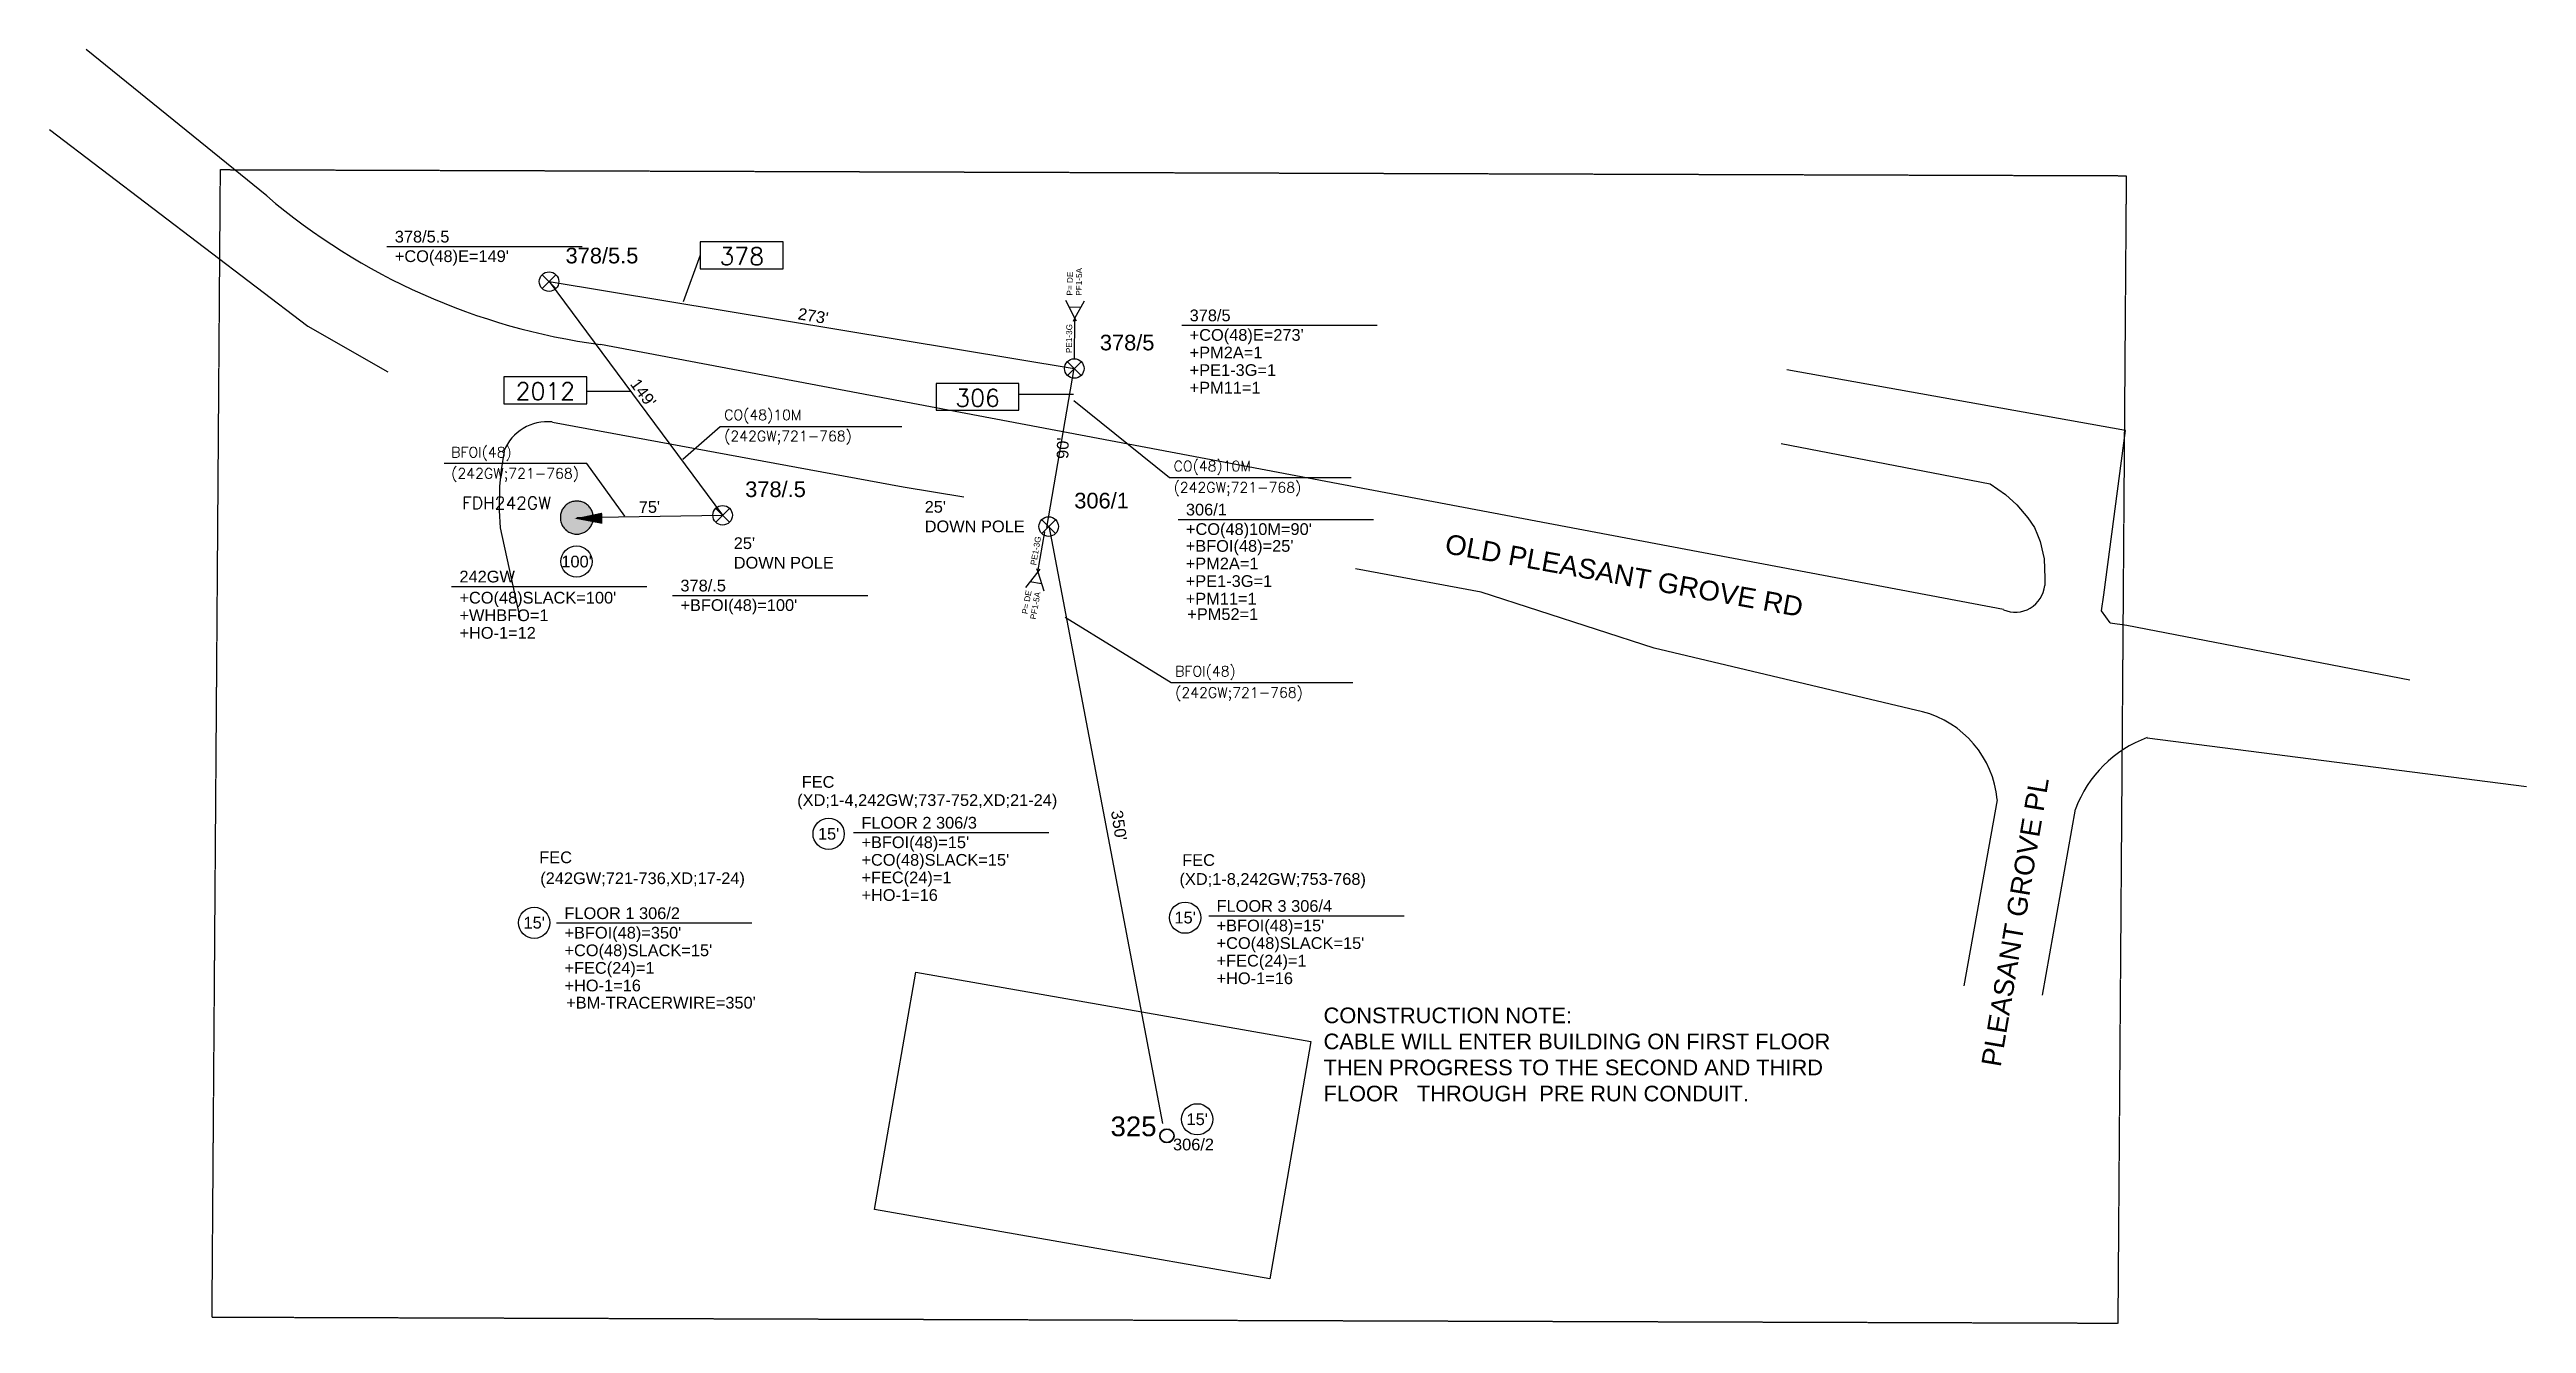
# Model space of a CAD drawing. Header units: inches. Extents: x 29 to 22121, y 36 to 12095.
# Drawn here: x 2196 to 3464, y 5499 to 6151 of the extents above; entities that cross this region are included whole.
import ezdxf
from ezdxf.enums import TextEntityAlignment as Align

# ---------------------------------------------------------------- set-up
doc = ezdxf.new("R2010")
doc.units = ezdxf.units.IN
doc.header["$MEASUREMENT"] = 0
doc.linetypes.add('HIDDEN', pattern=[0.375, 0.25, -0.125])
doc.layers.add('_Annotations', color=1, linetype='Continuous', lineweight=25)
for name, color, linetype in [('EPLNT', 50, 'Continuous'), ('ERTE', 7, 'Continuous'), ('Integrity Border Info', 40, 'HIDDEN'), ('Integrity Building Misc', 6, 'Continuous'), ('Integrity Cable-Buried', 12, 'Continuous'), ('Integrity Cable-Buried Text', 12, 'Continuous'), ('Integrity Notes', 1, 'Continuous'), ('Integrity Pole-Units', 12, 'Continuous'), ('Integrity Poles-Other', 1, 'Continuous'), ('Integrity Proposed', 12, 'Continuous'), ('KF24', 3, 'Continuous'), ('PDF_ruthaddr.GA.SiteAddressPoint', 7, 'Continuous'), ('PDF_Text', 7, 'Continuous'), ('PONFOEX', 142, 'Continuous'), ('PRTE', 3, 'Continuous'), ('REDLINES', 12, 'Continuous'), ('ROADCL', 250, 'Continuous')]:
    doc.layers.add(name, color=color, linetype=linetype)
doc.styles.add('PDF Arial', font='arial.ttf')
doc.styles.add('SIMP1', font='simplex.shx', dxfattribs={"height": 102})
doc.styles.add('SIMP2', font='SIMPLEX.shx', dxfattribs={"height": 180})
doc.styles.add('SIMP5', font='SIMPLEX.shx', dxfattribs={"height": 78})
doc.styles.get("Standard").update_dxf_attribs({"font": 'arial.ttf'})

msp = doc.modelspace()

# ---------------------------------------------------------------- texts
at = {"layer": '_Annotations'}
for s, p in [("100'", (2465.5, 5889.4)), ("15'", (2594.6, 5750)), ("15'", (2777.2, 5707.1)), ("15'", (2443.8, 5704.5)), ("15'", (2783.4, 5603.9))]:
    msp.add_text(s, height=6, dxfattribs=at).set_placement(p, align=Align.MIDDLE)
at = {"layer": '_Annotations', "char_height": 6, "attachment_point": 1}
for insert in [(2643.8, 5920.4), (2546, 5901.8)]:
    msp.add_mtext_dynamic_manual_height_columns("25'\\PDOWN POLE", width=262.556, gutter_width=30, heights=[0], dxfattribs=dict(at, insert=insert))
at = {"layer": 'Integrity Notes', "insert": (2848.1, 5661.1), "char_height": 8, "attachment_point": 1}
msp.add_mtext_dynamic_manual_height_columns('CONSTRUCTION NOTE:\\PCABLE WILL ENTER BUILDING ON FIRST FLOOR THEN PROGRESS TO THE SECOND AND THIRD FLOOR   THROUGH  PRE RUN CONDUIT. ', width=262.556, gutter_width=30, heights=[0], dxfattribs=at)
at = {"layer": 'PDF_Text', "char_height": 10.099, "attachment_point": 7, "style": 'PDF Arial'}
for s, insert, rotation in [('OLD PLEASANT GROVE RD', (2909.7, 5893.6), 349.8442), ('PLEASANT GROVE PL', (3195, 5630.3), 80.4708)]:
    msp.add_mtext(s, dxfattribs=dict(at, insert=insert, rotation=rotation))
at = {"layer": 'PDF_Text', "insert": (2739, 5595.1), "char_height": 10.1, "attachment_point": 7, "style": 'PDF Arial'}
msp.add_mtext('325', dxfattribs=at)

# ---------------------------------------------------------------- blocks, each defined once
blk = doc.blocks.new('PONFDHEX')
at = {"layer": 'PONFOEX', "linetype": 'Continuous'}
blk.add_hatch(color=256, dxfattribs=at).paths.add_polyline_path([(0.112, 0), (0.112, 0.007), (0.112, 0.014), (0.11, 0.021), (0.109, 0.028), (0.107, 0.035), (0.105, 0.041), (0.102, 0.048), (0.099, 0.054), (0.095, 0.06), (0.091, 0.066), (0.087, 0.072), (0.082, 0.077), (0.077, 0.082), (0.072, 0.087), (0.066, 0.091), (0.06, 0.095), (0.054, 0.099), (0.048, 0.102), (0.041, 0.105), (0.035, 0.107), (0.028, 0.109), (0.021, 0.11), (0.014, 0.112), (0.007, 0.112), (0, 0.112), (-0.007, 0.112), (-0.014, 0.112), (-0.021, 0.11), (-0.028, 0.109), (-0.035, 0.107), (-0.041, 0.105), (-0.048, 0.102), (-0.054, 0.099), (-0.06, 0.095), (-0.066, 0.091), (-0.072, 0.087), (-0.077, 0.082), (-0.082, 0.077), (-0.087, 0.072), (-0.091, 0.066), (-0.095, 0.06), (-0.099, 0.054), (-0.102, 0.048), (-0.105, 0.041), (-0.107, 0.035), (-0.109, 0.028), (-0.11, 0.021), (-0.112, 0.014), (-0.112, 0.007), (-0.112, 0), (-0.112, -0.007), (-0.112, -0.014), (-0.11, -0.021), (-0.109, -0.028), (-0.107, -0.035), (-0.105, -0.041), (-0.102, -0.048), (-0.099, -0.054), (-0.095, -0.06), (-0.091, -0.066), (-0.087, -0.072), (-0.082, -0.077), (-0.077, -0.082), (-0.072, -0.087), (-0.066, -0.091), (-0.06, -0.095), (-0.054, -0.099), (-0.048, -0.102), (-0.041, -0.105), (-0.035, -0.107), (-0.028, -0.109), (-0.021, -0.11), (-0.014, -0.112), (-0.007, -0.112), (0, -0.112), (0.007, -0.112), (0.014, -0.112), (0.021, -0.11), (0.028, -0.109), (0.035, -0.107), (0.041, -0.105), (0.048, -0.102), (0.054, -0.099), (0.06, -0.095), (0.066, -0.091), (0.072, -0.087), (0.077, -0.082), (0.082, -0.077), (0.087, -0.072), (0.091, -0.066), (0.095, -0.06), (0.099, -0.054), (0.102, -0.048), (0.105, -0.041), (0.107, -0.035), (0.109, -0.028), (0.11, -0.021), (0.112, -0.014), (0.112, -0.007)])
blk.add_lwpolyline([(0.112, 0), (0.112, 0.007), (0.112, 0.014), (0.11, 0.021), (0.109, 0.028), (0.107, 0.035), (0.105, 0.041), (0.102, 0.048), (0.099, 0.054), (0.095, 0.06), (0.091, 0.066), (0.087, 0.072), (0.082, 0.077), (0.077, 0.082), (0.072, 0.087), (0.066, 0.091), (0.06, 0.095), (0.054, 0.099), (0.048, 0.102), (0.041, 0.105), (0.035, 0.107), (0.028, 0.109), (0.021, 0.11), (0.014, 0.112), (0.007, 0.112), (0, 0.112), (-0.007, 0.112), (-0.014, 0.112), (-0.021, 0.11), (-0.028, 0.109), (-0.035, 0.107), (-0.041, 0.105), (-0.048, 0.102), (-0.054, 0.099), (-0.06, 0.095), (-0.066, 0.091), (-0.072, 0.087), (-0.077, 0.082), (-0.082, 0.077), (-0.087, 0.072), (-0.091, 0.066), (-0.095, 0.06), (-0.099, 0.054), (-0.102, 0.048), (-0.105, 0.041), (-0.107, 0.035), (-0.109, 0.028), (-0.11, 0.021), (-0.112, 0.014), (-0.112, 0.007), (-0.112, 0), (-0.112, -0.007), (-0.112, -0.014), (-0.11, -0.021), (-0.109, -0.028), (-0.107, -0.035), (-0.105, -0.041), (-0.102, -0.048), (-0.099, -0.054), (-0.095, -0.06), (-0.091, -0.066), (-0.087, -0.072), (-0.082, -0.077), (-0.077, -0.082), (-0.072, -0.087), (-0.066, -0.091), (-0.06, -0.095), (-0.054, -0.099), (-0.048, -0.102), (-0.041, -0.105), (-0.035, -0.107), (-0.028, -0.109), (-0.021, -0.11), (-0.014, -0.112), (-0.007, -0.112), (0, -0.112), (0.007, -0.112), (0.014, -0.112), (0.021, -0.11), (0.028, -0.109), (0.035, -0.107), (0.041, -0.105), (0.048, -0.102), (0.054, -0.099), (0.06, -0.095), (0.066, -0.091), (0.072, -0.087), (0.077, -0.082), (0.082, -0.077), (0.087, -0.072), (0.091, -0.066), (0.095, -0.06), (0.099, -0.054), (0.102, -0.048), (0.105, -0.041), (0.107, -0.035), (0.109, -0.028), (0.11, -0.021), (0.112, -0.014), (0.112, -0.007)], close=True, dxfattribs=at)
at = {"layer": 'PONFOEX', "color": 143, "style": 'SIMP1'}
blk.add_attdef('BANID', (0.173, -0.037), '', height=0.085, dxfattribs=at)
at = {"layer": 'PONFOEX', "color": 143, "style": 'SIMP5', "flags": 1}
for tag, p in [('LATITUDE', (0.173, -0.148)), ('LONGITUDE', (0.173, -0.26))]:
    blk.add_attdef(tag, p, '', height=0.065, dxfattribs=at)
blk = doc.blocks.new('iPole')
for p, q in [((-3.5, 3.5), (3.5, -3.5)), ((-3.5, -3.5), (3.5, 3.5))]:
    blk.add_line(p, q)
blk.add_circle((0, 0), 5)
for tag, p in [('STATUS', (27.1, 24.9)), ('POLENUM', (27.1, 13.3))]:
    blk.add_attdef(tag, text='', height=8).set_placement(p, align=Align.MIDDLE_CENTER)
at = {"flags": 1}
for tag, p in [('OWNER', (26.5, 1)), ('OWNER_NUM', (26.5, -7.5)), ('OTHER_NUM', (26.5, -16)), ('HEIGHT_CLASS', (26.5, -24.5)), ('YEAR', (26.5, -33)), ('GROUND', (26.5, -50.1)), ('LATLONG', (26.5, -41.6))]:
    blk.add_attdef(tag, text='', height=6, dxfattribs=at).set_placement(p, align=Align.MIDDLE_LEFT)
for tag, p in [('NEU', (0.4, -12.4)), ('ANTENNA', (0.4, -27.6)), ('TF', (0.4, -17.5)), ('LP', (0.4, -22.6)), ('SLCIR', (0.4, -32.7)), ('SL', (0.4, -37.7)), ('CATV', (0.4, -42.8)), ('TDS', (0.4, -52.9)), ('ATT', (0.4, -47.9)), ('UTC', (0.4, -58)), ('XO', (0.4, -63.1)), ('TELCO', (0.4, -78.2)), ('ZAYO', (0.4, -68.1)), ('CLEC', (0.4, -73.2)), ('TRAFFIC', (0.4, -88.4)), ('CITY', (0.4, -83.3)), ('OTHER', (0.4, -98.5)), ('OHG', (0.4, -93.4))]:
    blk.add_attdef(tag, text='', height=3.38, dxfattribs=at).set_placement(p, align=Align.BOTTOM_CENTER)
blk = doc.blocks.new('pole_info')
at = {"flags": 1}
for tag, p in [('POLENUM', (-140, 0)), ('POSITION', (-92.8, 0))]:
    blk.add_attdef(tag, p, '', height=6, dxfattribs=at)
for tag, p in [('ITEM1', (0, 0)), ('ITEM2', (41.8, 0))]:
    blk.add_attdef(tag, p, '', height=6)
blk = doc.blocks.new('pole_unit')
at = {"flags": 1}
for tag, p in [('POLENUM', (-140, 0)), ('POSITION', (-92.8, 0)), ('DWGNUM', (-45.5, 0))]:
    blk.add_attdef(tag, p, '', height=6, dxfattribs=at)
blk.add_attdef('AMOUNT', (0, 0), '', height=6)
blk = doc.blocks.new('cable_span')
at = {"flags": 1}
for tag, p in [('POLENUM', (0, 18)), ('SEGMENT', (0, 9))]:
    blk.add_attdef(tag, text='', height=6, dxfattribs=at).set_placement(p, align=Align.BOTTOM_CENTER)
blk.add_attdef('LENGTH', text='', height=6).set_placement((0, 0), align=Align.BOTTOM_CENTER)
blk = doc.blocks.new('RedArrow')
at = {"layer": 'REDLINES'}
blk.add_lwpolyline([(0, 0, 0, 0.048, 0), (0.12, 0, 0.048, 0.048, 0)], format="xyseb", dxfattribs=at)
blk = doc.blocks.new('ExGuyOR')
for p in [(9.8, 0), (48.4, 1.6), (48.4, -1.6)]:
    blk.add_line(p, (51.5, 0))
for tag, p in [('GUY', (30.6, 5.7)), ('LH', (30.6, -5.7))]:
    blk.add_attdef(tag, text='', height=6).set_placement(p, align=Align.MIDDLE_CENTER)
blk.add_attdef('PULL', text='', height=6).set_placement((74.6, 5.7), align=Align.MIDDLE_LEFT)
blk = doc.blocks.new('ExAncOR')
for p, q in [((51.5, 0), (69.5, 9.5)), ((51.5, 0), (69.5, -9.5)), ((63, 6.1), (63, -6.1))]:
    blk.add_line(p, q)
at = {"flags": 1}
for tag, p in [('OWNER', (74.6, 14.9)), ('ROUTE', (7.9, -14)), ('POLE', (41.9, -14))]:
    blk.add_attdef(tag, text='', height=6, dxfattribs=at).set_placement(p, align=Align.MIDDLE_LEFT)
for tag, p in [('PULL', (74.6, 5.7)), ('ANC', (74.6, -3.6))]:
    blk.add_attdef(tag, text='', height=6).set_placement(p, align=Align.MIDDLE_LEFT)
blk = doc.blocks.new('ExGuyOL')
for p, q in [((51.5, 0), (9.8, 0)), ((48.4, 1.6), (51.5, 0)), ((48.4, -1.6), (51.5, 0))]:
    blk.add_line(p, q)
for tag, p in [('LH', (30.6, 5.7)), ('GUY', (30.6, -5.7))]:
    blk.add_attdef(tag, text='', height=6, rotation=180).set_placement(p, align=Align.MIDDLE_CENTER)
blk.add_attdef('PULL', text='', height=6, rotation=180).set_placement((71.8, -5.7), align=Align.MIDDLE_RIGHT)
blk = doc.blocks.new('ExAncOL')
for p, q in [((51.5, 0), (69.5, 9.5)), ((51.5, 0), (69.5, -9.5)), ((63, 6.1), (63, -6.1))]:
    blk.add_line(p, q)
at = {"flags": 1}
for tag, p in [('POLE', (39.5, 14.7)), ('ROUTE', (70.3, 14.7))]:
    blk.add_attdef(tag, text='', height=6, rotation=180, dxfattribs=at).set_placement(p, align=Align.MIDDLE_LEFT)
for tag, p in [('ANC', (71.8, 3.6)), ('PULL', (71.8, -5.7))]:
    blk.add_attdef(tag, text='', height=6, rotation=180).set_placement(p, align=Align.MIDDLE_RIGHT)
blk.add_attdef('OWNER', text='', height=6, rotation=180, dxfattribs=at).set_placement((71.8, -14.9), align=Align.MIDDLE_RIGHT)
blk = doc.blocks.new('DSGE')
at = {"layer": 'EPLNT', "color": 3, "style": 'SIMP1'}
for tag, p in [('FACILITY', (0, 0.087)), ('COUNT', (0, -0.231)), ('EXCNT', (0, -0.087))]:
    blk.add_attdef(tag, text='', height=0.084, dxfattribs=at).set_placement(p, align=Align.MIDDLE_CENTER)
blk = doc.blocks.new('ROUTEF')
at = {"layer": 'ERTE', "style": 'SIMP2'}
blk.add_attdef('RTNO', text='', height=0.15, dxfattribs=at).set_placement((0, 0.108), align=Align.MIDDLE)
at = {"layer": 'PRTE', "style": 'SIMP1'}
blk.add_attdef('PROUTE', text='', height=0.085, dxfattribs=at).set_placement((-0.008, 0.31), align=Align.MIDDLE)

# ---------------------------------------------------------------- linework, layer by layer
at = {"linetype": 'Continuous'}
for points in [[(2720.2, 5971.8), (2769.2, 5932.4), (2862.2, 5932.4)], [(2519.9, 5941.8), (2539.1, 5958.6), (2632.1, 5958.6)], [(2490.2, 5912.6), (2470.8, 5939.5), (2397.7, 5939.5)], [(2715.7, 5860.9), (2770.1, 5827.4), (2863.1, 5827.4)]]:
    msp.add_lwpolyline(points, dxfattribs=at)
at = {"layer": '_Annotations'}
for centre in [(2465.5, 5889.4), (2594.6, 5750), (2443.8, 5704.5), (2777.2, 5707.1), (2783.4, 5603.9)]:
    msp.add_circle(centre, 8, dxfattribs=at)
at = {"layer": 'ERTE', "color": 7, "flags": 128}
for points in [[(2528.8, 6039.3), (2571.3, 6039.3), (2571.3, 6053.1), (2528.8, 6053.1)], [(2428.3, 5970.2), (2470.8, 5970.2), (2470.8, 5984), (2428.3, 5984)], [(2649.6, 5966.8), (2692.1, 5966.8), (2692.1, 5980.6), (2649.6, 5980.6)]]:
    msp.add_lwpolyline(points, close=True, dxfattribs=at)
at = {"layer": 'ERTE', "flags": 128}
for points in [[(2528.8, 6046.2), (2520.1, 6022.3)], [(2493.2, 5976.4), (2470.9, 5976.5)], [(2720, 5974.9), (2692, 5974.9)]]:
    msp.add_lwpolyline(points, dxfattribs=at)
at = {"layer": 'Integrity Border Info', "flags": 128}
msp.add_lwpolyline([(2283.1, 6090), (3259.2, 6086.9), (3254.9, 5499.4), (2278.8, 5502.5)], close=True, dxfattribs=at)
at = {"layer": 'Integrity Building Misc'}
msp.add_lwpolyline([(2639.2, 5679.3), (2841.6, 5643.8), (2820.5, 5522.2), (2618.1, 5557.7)], close=True, dxfattribs=at)
at = {"layer": 'Integrity Cable-Buried', "flags": 128}
for points in [[(2451.4, 6032.7), (2540.3, 5913.1)], [(2451.4, 6032.7), (2720.4, 5988.2)], [(2706.4, 5906.8), (2720.4, 5988.2)], [(2465.6, 5911.9), (2540.3, 5913.1)], [(2707.3, 5907.7), (2765.6, 5601.7)]]:
    msp.add_lwpolyline(points, dxfattribs=at)
at = {"layer": 'Integrity Proposed', "flags": 128}
for points in [[(2368.4, 6050.7), (2468.4, 6050.7)], [(2775.5, 6010.4), (2875.5, 6010.4)], [(2773.6, 5911), (2873.6, 5911)], [(2401.5, 5876.7), (2501.5, 5876.7)], [(2514.7, 5872.1), (2614.7, 5872.1)], [(2607.4, 5750.7), (2707.4, 5750.7)], [(2455.3, 5704.4), (2555.3, 5704.4)], [(2789.3, 5708.1), (2889.3, 5708.1)]]:
    msp.add_lwpolyline(points, dxfattribs=at)
at = {"layer": 'PDF_ruthaddr.GA.SiteAddressPoint', "lineweight": 35}
for points in [[(2767.8, 5598.9), (2765.8, 5598.9), (2764.2, 5597.4), (2764.2, 5595.5)], [(2767.9, 5598.8), (2765.9, 5598.8), (2764.2, 5597.3), (2764.2, 5595.4)], [(2764.2, 5595.5), (2764.2, 5593.6), (2765.8, 5592.1), (2767.8, 5592.1)], [(2764.2, 5595.4), (2764.2, 5593.5), (2765.9, 5592), (2767.9, 5592)], [(2771.5, 5595.5), (2771.5, 5597.4), (2769.8, 5598.9), (2767.8, 5598.9)], [(2767.8, 5592.1), (2769.8, 5592.1), (2771.5, 5593.6), (2771.5, 5595.5)], [(2771.5, 5595.4), (2771.5, 5597.3), (2769.9, 5598.8), (2767.9, 5598.8)], [(2767.9, 5592), (2769.9, 5592), (2771.5, 5593.5), (2771.5, 5595.4)]]:
    msp.add_open_spline(points, degree=3, dxfattribs=at)
at = {"layer": 'ROADCL', "flags": 128}
for points in [[(2306.8, 6076.6), (2214.3, 6151.5)], [(2195.6, 6110.5), (2327.8, 6009.9), (2368.8, 5986.5)], [(3196.3, 5864.8), (2477.7, 6000.5)], [(3247.8, 5872.3), (3258.9, 5956.5), (3085.3, 5987.5)], [(2453.1, 5960.8), (2632.7, 5927.7), (2663.8, 5922.5)], [(2428.4, 5945.9), (2426.9, 5936.4), (2426.1, 5928), (2425.8, 5915.6), (2426.4, 5906.7), (2436.5, 5860.5)], [(3082.4, 5949.8), (3189.5, 5929.2), (3197.3, 5923.7), (3203.2, 5918.5), (3208.8, 5911.8), (3212.3, 5906.9), (3213.7, 5903.1), (3215.1, 5899.6), (3216.5, 5893.7), (3217.2, 5890.7), (3217.5, 5880.9), (3217.5, 5877.2)], [(3154.8, 5812.5), (3017.4, 5845), (2928.8, 5873.8), (2864.5, 5885.6)], [(3251, 5858), (3246.5, 5864.1), (3247.8, 5872.3)], [(3251, 5858), (3259.6, 5856.8)], [(3259.6, 5856.8), (3404.4, 5828.8)], [(3270, 5799.2), (3464.2, 5774.2)], [(3176.2, 5672.3), (3193.2, 5767.5)], [(3216.3, 5667.5), (3233.2, 5762.7)]]:
    msp.add_lwpolyline(points, dxfattribs=at)
at = {"layer": 'ROADCL'}
for centre, radius, start, end in [((2521.4, 6328.8), 331.2, 229.6098, 262.4141), ((2450.4, 5937.3), 23.7, 83.6479, 158.6566), ((3202.4, 5878.7), 15.2, 246.5525, 354.0627), ((3141.8, 5762.6), 51.6, 5.4959, 75.4257), ((3291.1, 5741.3), 61.7, 110.0164, 159.7416)]:
    msp.add_arc(centre, radius, start, end, dxfattribs=at)

# ---------------------------------------------------------------- block references
at = {"layer": 'ERTE', "xscale": 59.14494762415365, "yscale": 59.14494762415365, "zscale": 59.14494762415365}
for p, values in [((2550.1, 6039.3), {'RTNO': '378'}), ((2449.5, 5970.2), {'RTNO': '2012'}), ((2670.9, 5966.8), {'RTNO': '306'})]:
    msp.add_blockref('ROUTEF', p, dxfattribs=at).add_auto_attribs(values)
at = {"layer": 'Integrity Cable-Buried Text'}
for p, rotation, values in [((2585.9, 6010.4), 350.5969997299442, {'LENGTH': "273'"}), ((2495.8, 5972.9), 306.6290648350504, {'LENGTH': "149'"}), ((2719.3, 5947.3), 88.71267500731682, {'LENGTH': "90'"}), ((2502.9, 5912.5), 0.9071928485474742, {'LENGTH': "75'"}), ((2738.6, 5753.6), 278.67590886438, {'LENGTH': "350'"})]:
    msp.add_blockref('cable_span', p, dxfattribs=dict(at, rotation=rotation)).add_auto_attribs(values)
at = {"layer": 'Integrity Pole-Units'}
for p, values in [((2372.4, 6042.7), {'AMOUNT': "+CO(48)E=149'"}), ((2779.5, 6002.4), {'AMOUNT': "+CO(48)E=273'"}), ((2779.5, 5993.4), {'AMOUNT': '+PM2A=1'}), ((2779.5, 5984.4), {'AMOUNT': '+PE1-3G=1'}), ((2779.5, 5975.4), {'AMOUNT': '+PM11=1'}), ((2777.5, 5894.4), {'AMOUNT': "+BFOI(48)=25'"}), ((2777.6, 5903), {'AMOUNT': "+CO(48)10M=90'"}), ((2777.5, 5885.4), {'AMOUNT': '+PM2A=1'}), ((2405.5, 5867.9), {'AMOUNT': "+CO(48)SLACK=100'"}), ((2777.5, 5876.4), {'AMOUNT': '+PE1-3G=1'}), ((2405.5, 5858.9), {'AMOUNT': '+WHBFO=1'}), ((2518.7, 5864.1), {'AMOUNT': "+BFOI(48)=100'"}), ((2777.5, 5867.4), {'AMOUNT': '+PM11=1'}), ((2778.3, 5859.5), {'AMOUNT': '+PM52=1'}), ((2405.5, 5849.9), {'AMOUNT': '+HO-1=12'}), ((2578.5, 5764.3), {'AMOUNT': '(XD;1-4,242GW;737-752,XD;21-24)'}), ((2611.4, 5742.7), {'AMOUNT': "+BFOI(48)=15'"}), ((2611.4, 5733.7), {'AMOUNT': "+CO(48)SLACK=15'"}), ((2446.9, 5724.3), {'AMOUNT': '(242GW;721-736,XD;17-24)'}), ((2611.4, 5724.7), {'AMOUNT': '+FEC(24)=1'}), ((2611.4, 5715.7), {'AMOUNT': '+HO-1=16'}), ((2774.3, 5723.9), {'AMOUNT': '(XD;1-8,242GW;753-768)'}), ((2459.3, 5696.4), {'AMOUNT': "+BFOI(48)=350'"}), ((2793.3, 5700.1), {'AMOUNT': "+BFOI(48)=15'"}), ((2793.3, 5691.1), {'AMOUNT': "+CO(48)SLACK=15'"}), ((2459.3, 5687.4), {'AMOUNT': "+CO(48)SLACK=15'"}), ((2459.3, 5678.4), {'AMOUNT': '+FEC(24)=1'}), ((2793.3, 5682.1), {'AMOUNT': '+FEC(24)=1'}), ((2459.3, 5669.4), {'AMOUNT': '+HO-1=16'}), ((2793.3, 5673.1), {'AMOUNT': '+HO-1=16'}), ((2460.2, 5660.6), {'AMOUNT': "+BM-TRACERWIRE=350'"})]:
    msp.add_blockref('pole_unit', p, dxfattribs=at).add_auto_attribs(values)
at = {"layer": 'Integrity Poles-Other'}
msp.add_blockref('iPole', (2707.3, 5907.3), dxfattribs=at).add_auto_attribs({'POLENUM': '306/1'})
at = {"layer": 'Integrity Proposed'}
for p, values in [((2372.4, 6052.7), {'ITEM1': '378/5.5'}), ((2779.5, 6012.4), {'ITEM1': '378/5'}), ((2777.6, 5913), {'ITEM1': '306/1'}), ((2405.5, 5878.7), {'ITEM1': '242GW'}), ((2518.7, 5874.1), {'ITEM1': '378/.5'}), ((2580.8, 5773.6), {'ITEM1': 'FEC'}), ((2611.4, 5752.7), {'ITEM1': 'FLOOR 2 306/3'}), ((2446.4, 5735), {'ITEM1': 'FEC'}), ((2775.7, 5733.6), {'ITEM1': 'FEC'}), ((2459.3, 5706.4), {'ITEM1': 'FLOOR 1 306/2'}), ((2793.3, 5710.1), {'ITEM1': 'FLOOR 3 306/4'}), ((2771, 5588), {'ITEM1': '306/2'})]:
    msp.add_blockref('pole_info', p, dxfattribs=at).add_auto_attribs(values)
for name, p, xscale, yscale, zscale, rotation, values in [('ExAncOR', (2720.4, 5988.2), 0.4999999999999998, 0.4999999999999998, 0.4999999999999998, 89.20232826449146, {'ANC': 'PF1-5A', 'PULL': 'P= DE'}), ('ExGuyOR', (2720.4, 5988.2), 0.4999999999999998, 0.4999999999999998, 0.4999999999999998, 89.20232826449146, {'GUY': 'PE1-3G'}), ('ExGuyOL', (2706.1, 5909.5), 0.4999999999999999, 0.4999999999999999, 0.4999999999999999, 260.0886282596026, {'GUY': 'PE1-3G'}), ('ExAncOL', (2706.1, 5909.5), 0.4999999999999999, 0.4999999999999999, 0.4999999999999999, 260.0886282596026, {'ANC': 'PF1-5A', 'PULL': 'P= DE'})]:
    msp.add_blockref(name, p, dxfattribs=dict(at, xscale=xscale, yscale=yscale, zscale=zscale, rotation=rotation)).add_auto_attribs(values)
at = {"layer": 'KF24'}
for p, values in [((2451.4, 6032.7), {'POLENUM': '378/5.5'}), ((2720.4, 5988.2), {'POLENUM': '378/5'}), ((2540.3, 5913.1), {'POLENUM': '378/.5'})]:
    msp.add_blockref('iPole', p, dxfattribs=at).add_auto_attribs(values)
at = {"layer": 'PONFOEX', "linetype": 'Continuous'}
ref = msp.add_blockref('DSGE', (2533.8, 5959), dxfattribs=dict(at, xscale=62.10967976039041, yscale=62.10967976039041, zscale=62.10967976039041))
ref.add_attrib('FACILITY', 'CO(48)10M', (2541.1, 5961.8), dxfattribs={"layer": 'REDLINES', "height": 5.28, "style": 'SIMP1'})
ref.add_attrib('EXCNT', '(242GW;721-768)', (2541.1, 5951), dxfattribs={"layer": 'REDLINES', "height": 5.279, "style": 'SIMP1'})
ref = msp.add_blockref('DSGE', (2394, 5939.9), dxfattribs=dict(at, xscale=62.10967976039041, yscale=62.10967976039041, zscale=62.10967976039041))
ref.add_attrib('FACILITY', 'BFOI(48)', (2401.3, 5942.7), dxfattribs={"layer": 'REDLINES', "height": 5.28, "style": 'SIMP1'})
ref.add_attrib('EXCNT', '(242GW;721-768)', (2401.3, 5931.9), dxfattribs={"layer": 'REDLINES', "height": 5.279, "style": 'SIMP1'})
ref = msp.add_blockref('DSGE', (2763.9, 5932.8), dxfattribs=dict(at, xscale=62.10967976039041, yscale=62.10967976039041, zscale=62.10967976039041))
ref.add_attrib('FACILITY', 'CO(48)10M', (2771.3, 5935.6), dxfattribs={"layer": 'REDLINES', "height": 5.28, "style": 'SIMP1'})
ref.add_attrib('EXCNT', '(242GW;721-768)', (2771.3, 5924.7), dxfattribs={"layer": 'REDLINES', "height": 5.279, "style": 'SIMP1'})
at = {"layer": 'PONFOEX', "color": 143}
ref = msp.add_blockref('PONFDHEX', (2465.6, 5911.9), dxfattribs=dict(at, xscale=75.07744292372077, yscale=75.07744292372077, zscale=75.07744292372077))
ref.add_attrib('BANID', 'FDH242GW', (2406.9, 5916.2), dxfattribs={"color": 143, "height": 6.38, "style": 'SIMP1'})
at = {"layer": 'PONFOEX', "linetype": 'Continuous'}
ref = msp.add_blockref('DSGE', (2764.8, 5827.8), dxfattribs=dict(at, xscale=62.10967976039041, yscale=62.10967976039041, zscale=62.10967976039041))
ref.add_attrib('FACILITY', 'BFOI(48)', (2772.1, 5830.6), dxfattribs={"layer": 'REDLINES', "height": 5.28, "style": 'SIMP1'})
ref.add_attrib('EXCNT', '(242GW;721-768)', (2772.1, 5819.7), dxfattribs={"layer": 'REDLINES', "height": 5.279, "style": 'SIMP1'})
at = {"layer": 'REDLINES', "xscale": 119.4636287531962, "yscale": 119.4636287531962, "zscale": 119.4636287531962, "rotation": 0.6485362521402405}
msp.add_blockref('RedArrow', (2464.3, 5911.4), dxfattribs=at)

msp.set_redraw_order([(e.dxf.handle, doc.entitydb.next_handle()) for e in msp.query("TEXT MTEXT ATTDEF DIMENSION ARC_DIMENSION")])  # texts and dimensions are drawn at this point

doc.saveas('drawing.dxf')
